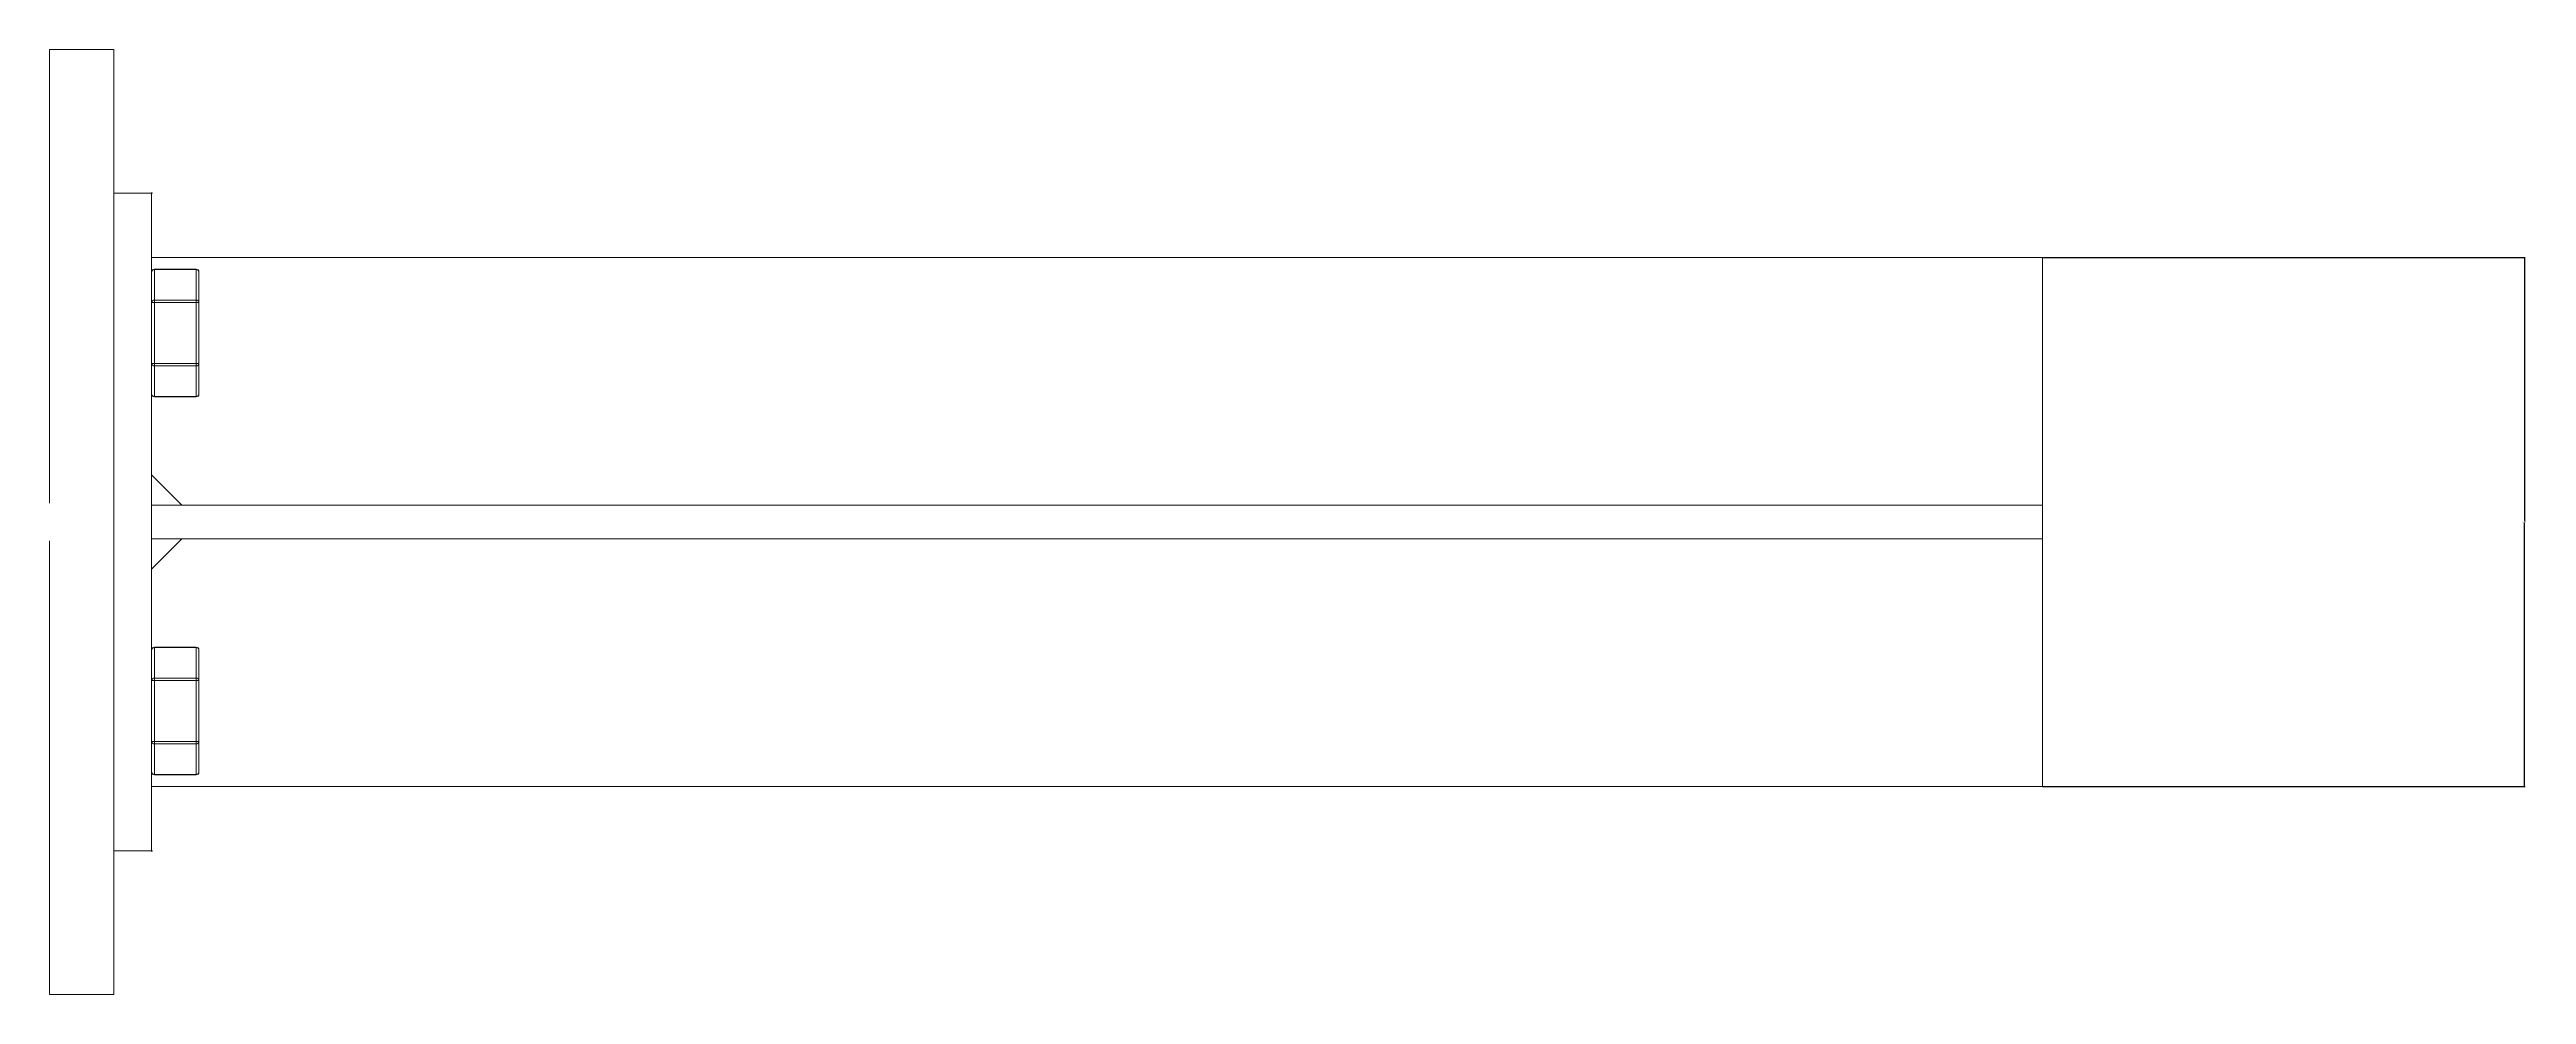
# Model space of a CAD drawing. Header units: millimetres. Extents: x -125 to 1688, y 0 to 610.
# Drawn here: x 108 to 763, y 360 to 610 of the extents above; entities that cross this region are included whole.
import ezdxf

# ---------------------------------------------------------------- set-up
doc = ezdxf.new("R2010")
doc.units = ezdxf.units.MM
doc.header["$MEASUREMENT"] = 0
doc.styles.get("Standard").update_dxf_attribs({"font": 'arial.ttf'})

msp = doc.modelspace()

# ---------------------------------------------------------------- linework, layer by layer
at = {"color": 6, "linetype": 'Continuous', "lineweight": 0}
for p, q in [((124.9, 609.95), (107.9, 609.95)), ((107.9, 609.95), (124.9, 609.95)), ((107.9, 489.95), (107.9, 609.95)), ((107.9, 609.95), (107.9, 489.95)), ((124.9, 609.95), (124.9, 359.95)), ((124.9, 359.95), (124.9, 609.95)), ((107.9, 359.95), (107.9, 479.95)), ((107.9, 479.95), (107.9, 359.95)), ((124.9, 359.95), (107.9, 359.95)), ((107.9, 359.95), (124.9, 359.95))]:
    msp.add_line(p, q, dxfattribs=at)
at = {"color": 4, "linetype": 'Continuous', "lineweight": 0}
for p, q in [((124.9, 571.95), (134.9, 571.95)), ((134.9, 571.95), (124.9, 571.95)), ((134.9, 571.95), (134.9, 554.95)), ((134.9, 554.95), (134.9, 571.95)), ((135, 571.95), (134.9, 571.95)), ((134.9, 571.95), (135, 571.95)), ((134.9, 414.95), (134.9, 554.95)), ((134.9, 414.95), (134.9, 554.95)), ((135.64, 551.74), (135.64, 551.84)), ((135.64, 551.84), (135.64, 551.74)), ((146.67, 551.84), (135.64, 551.84)), ((135.64, 543.67), (135.64, 551.74)), ((135.64, 551.74), (135.64, 543.67)), ((146.67, 551.74), (135.64, 551.74)), ((135.64, 551.74), (146.67, 551.74)), ((146.67, 551.74), (146.67, 551.84)), ((146.67, 551.84), (146.67, 551.74)), ((146.67, 543.67), (146.67, 551.74)), ((146.67, 551.74), (146.67, 543.67)), ((147.4, 543.03), (147.4, 551.11)), ((147.4, 551.11), (147.4, 543.03)), ((135.64, 543.03), (135.64, 543.67)), ((135.64, 543.67), (146.67, 543.67)), ((135.64, 543.67), (135.64, 543.03)), ((146.67, 543.67), (135.64, 543.67)), ((146.67, 543.03), (146.67, 543.67)), ((146.67, 543.67), (146.67, 543.3)), ((135.64, 543.03), (134.9, 543.03)), ((134.9, 543.03), (135.64, 543.03)), ((135.64, 526.88), (135.64, 543.03)), ((135.64, 543.03), (135.64, 526.88)), ((146.67, 543.03), (135.64, 543.03)), ((135.64, 543.03), (146.67, 543.03)), ((146.67, 543.3), (146.67, 543.03)), ((146.67, 526.88), (146.67, 543.03)), ((146.67, 543.03), (146.67, 526.88)), ((147.4, 543.03), (146.67, 543.03)), ((146.67, 543.03), (147.4, 543.03)), ((147.4, 526.88), (147.4, 543.03)), ((147.4, 543.03), (147.4, 526.88)), ((134.9, 526.88), (135.64, 526.88)), ((135.64, 526.88), (134.9, 526.88)), ((135.64, 526.24), (135.64, 526.88)), ((135.64, 526.88), (146.67, 526.88)), ((135.64, 526.88), (135.64, 526.24)), ((146.67, 526.88), (135.64, 526.88)), ((135.64, 518.17), (135.64, 526.24)), ((135.64, 526.24), (135.64, 518.17)), ((146.67, 526.24), (135.64, 526.24)), ((135.64, 526.24), (146.67, 526.24)), ((146.67, 526.88), (147.4, 526.88)), ((146.67, 526.24), (146.67, 526.88)), ((146.67, 526.88), (146.67, 526.37)), ((147.4, 526.88), (146.67, 526.88)), ((146.67, 526.37), (146.67, 526.24)), ((146.67, 518.17), (146.67, 526.24)), ((146.67, 526.24), (146.67, 518.17)), ((147.4, 518.8), (147.4, 526.88)), ((147.4, 526.88), (147.4, 518.8)), ((135.64, 518.17), (146.67, 518.17)), ((135.64, 518.07), (135.64, 518.17)), ((135.64, 518.17), (135.64, 518.07)), ((146.67, 518.17), (135.64, 518.17)), ((146.67, 518.07), (135.64, 518.07)), ((146.67, 518.07), (146.67, 518.17)), ((146.67, 518.17), (146.67, 518.07)), ((142.9, 489.4), (134.9, 497.4)), ((142.9, 489.4), (134.9, 497.4)), ((134.9, 472.5), (142.9, 480.5)), ((134.9, 472.5), (142.9, 480.5)), ((135.64, 451.74), (135.64, 451.84)), ((135.64, 451.84), (135.64, 451.74)), ((146.67, 451.84), (135.64, 451.84)), ((135.64, 443.67), (135.64, 451.74)), ((135.64, 451.74), (135.64, 443.67)), ((146.67, 451.74), (135.64, 451.74)), ((135.64, 451.74), (146.67, 451.74)), ((146.67, 451.74), (146.67, 451.84)), ((146.67, 451.84), (146.67, 451.74)), ((146.67, 443.67), (146.67, 451.74)), ((146.67, 451.74), (146.67, 443.67)), ((147.4, 443.03), (147.4, 451.11)), ((147.4, 451.11), (147.4, 443.03)), ((135.64, 443.03), (134.9, 443.03)), ((134.9, 443.03), (135.64, 443.03)), ((135.64, 443.25), (135.64, 443.67)), ((135.64, 443.67), (146.67, 443.67)), ((135.64, 443.67), (135.64, 443.03)), ((146.67, 443.67), (135.64, 443.67)), ((135.64, 443.03), (135.64, 443.25)), ((135.64, 426.88), (135.64, 443.03)), ((135.64, 443.03), (135.64, 426.88)), ((146.67, 443.03), (135.64, 443.03)), ((135.64, 443.03), (146.67, 443.03)), ((146.67, 443.03), (146.67, 443.67)), ((146.67, 443.67), (146.67, 443.03)), ((146.67, 426.88), (146.67, 443.03)), ((146.67, 443.03), (146.67, 426.88)), ((147.4, 443.03), (146.67, 443.03)), ((146.67, 443.03), (147.4, 443.03)), ((147.4, 426.88), (147.4, 443.03)), ((147.4, 443.03), (147.4, 426.88)), ((134.9, 426.88), (135.64, 426.88)), ((135.64, 426.88), (134.9, 426.88)), ((135.64, 426.88), (146.67, 426.88)), ((135.64, 426.44), (135.64, 426.88)), ((135.64, 426.88), (135.64, 426.24)), ((146.67, 426.88), (135.64, 426.88)), ((135.64, 426.24), (135.64, 426.44)), ((135.64, 418.17), (135.64, 426.24)), ((135.64, 426.24), (135.64, 418.17)), ((146.67, 426.24), (135.64, 426.24)), ((135.64, 426.24), (146.67, 426.24)), ((146.67, 426.88), (147.4, 426.88)), ((146.67, 426.24), (146.67, 426.88)), ((146.67, 426.88), (146.67, 426.24)), ((147.4, 426.88), (146.67, 426.88)), ((146.67, 418.17), (146.67, 426.24)), ((146.67, 426.24), (146.67, 418.17)), ((147.4, 418.8), (147.4, 426.88)), ((147.4, 426.88), (147.4, 418.8)), ((134.9, 414.95), (134.9, 397.95)), ((134.9, 397.95), (134.9, 414.95)), ((135.64, 418.07), (135.64, 418.17)), ((135.64, 418.17), (146.67, 418.17)), ((135.64, 418.17), (135.64, 418.07)), ((146.67, 418.17), (135.64, 418.17)), ((146.67, 418.07), (135.64, 418.07)), ((146.67, 418.07), (146.67, 418.17)), ((146.67, 418.17), (146.67, 418.07)), ((134.9, 397.95), (124.9, 397.95)), ((134.9, 397.95), (124.9, 397.95)), ((135, 397.95), (134.9, 397.95)), ((134.9, 397.95), (135, 397.95))]:
    msp.add_line(p, q, dxfattribs=at)
at = {"color": 3, "linetype": 'Continuous', "lineweight": 0}
for p, q in [((134.9, 554.95), (634.9, 554.95)), ((634.9, 554.95), (134.9, 554.95)), ((634.9, 554.95), (634.9, 414.95)), ((634.9, 414.95), (634.9, 554.95)), ((634.9, 489.4), (134.9, 489.4)), ((134.9, 489.4), (634.9, 489.4)), ((134.9, 480.5), (634.9, 480.5)), ((634.9, 480.5), (134.9, 480.5)), ((134.9, 414.95), (634.9, 414.95)), ((634.9, 414.95), (134.9, 414.95))]:
    msp.add_line(p, q, dxfattribs=at)
for p, q in [((634.97, 554.95), (762.58, 554.95)), ((762.4, 554.77), (762.4, 485.14)), ((762.4, 415.13), (762.4, 484.77)), ((634.97, 414.95), (762.58, 414.95))]:
    msp.add_line(p, q)
at = {"color": 4, "linetype": 'Continuous', "lineweight": 0}
for centre, radius, start, end in [((134.9, 571.95), 0.1, 270, 180), ((134.9, 571.95), 0.1, 180, 212.7942), ((134.9, 571.95), 0.1, 180, 270.00002), ((134.9, 571.95), 0.1, 212.7942, 270), ((135.64, 551.11), 0.735, 90, 180), ((146.67, 551.11), 0.735, 0, 90), ((135.64, 518.8), 0.735, 180, 270), ((146.67, 518.8), 0.735, 270, 0), ((135.64, 451.11), 0.735, 90, 180), ((146.67, 451.11), 0.735, 360, 90), ((135.64, 418.8), 0.735, 180, 270), ((146.67, 418.8), 0.735, 270, 0), ((134.9, 397.95), 0.1, 180, 90), ((134.9, 397.95), 0.1, 90, 180), ((134.9, 397.95), 0.1, 147.2058, 180), ((134.9, 397.95), 0.1, 90, 147.2058)]:
    msp.add_arc(centre, radius, start, end, dxfattribs=at)
for centre, major_axis, start_param, end_param in [((135.64, 551.11), (-0.735, 0), 4.712389, 6.283185), ((135.64, 551.11), (0.735, 0), 1.570796, 3.141593), ((146.67, 551.11), (-0.735, 0), 3.141593, 4.712389), ((146.67, 551.11), (0.735, 0), 0, 1.570796), ((135.64, 543.03), (0.735, 0), 1.570796, 3.141593), ((135.64, 543.03), (-0.735, 0), 4.712389, 6.283185), ((146.67, 543.03), (0.735, 0), 0, 1.570796), ((146.67, 543.03), (-0.735, 0), 3.141593, 4.712389), ((135.64, 526.88), (-0.735, 0), 0, 1.570796), ((135.64, 526.88), (0.735, 0), 3.141593, 4.712389), ((146.67, 526.88), (-0.735, 0), 1.570796, 3.141593), ((146.67, 526.88), (0.735, 0), 4.712389, 6.283185), ((135.64, 518.8), (0.735, 0), 3.141593, 4.712389), ((135.64, 518.8), (-0.735, 0), 0, 1.570796), ((146.67, 518.8), (0.735, 0), 4.712389, 6.283185), ((146.67, 518.8), (-0.735, 0), 1.570796, 3.141593), ((135.64, 451.11), (-0.735, 0), 4.712389, 6.283185), ((135.64, 451.11), (0.735, 0), 1.570796, 3.141593), ((146.67, 451.11), (-0.735, 0), 3.141593, 4.712389), ((146.67, 451.11), (0.735, 0), 0, 1.570796), ((135.64, 443.03), (0.735, 0), 1.570796, 3.141593), ((135.64, 443.03), (-0.735, 0), 4.712389, 6.283185), ((146.67, 443.03), (0.735, 0), 0, 1.570796), ((146.67, 443.03), (-0.735, 0), 3.141593, 4.712389), ((135.64, 426.88), (-0.735, 0), 0, 1.570796), ((135.64, 426.88), (0.735, 0), 3.141593, 4.712389), ((146.67, 426.88), (-0.735, 0), 1.570796, 3.141593), ((146.67, 426.88), (0.735, 0), 4.712389, 6.283185), ((135.64, 418.8), (0.735, 0), 3.141593, 4.712389), ((135.64, 418.8), (-0.735, 0), 0, 1.570796), ((146.67, 418.8), (0.735, 0), 4.712389, 6.283185), ((146.67, 418.8), (-0.735, 0), 1.570796, 3.141593)]:
    msp.add_ellipse(centre, major_axis=major_axis, ratio=0.866025, start_param=start_param, end_param=end_param, dxfattribs=at)
for points in [[(762.37, 554.77), (762.43, 554.77), (762.4, 554.95)], [(762.37, 415.13), (762.43, 415.13), (762.4, 414.95)]]:
    msp.add_solid(points)

# ---------------------------------------------------------------- texts
at = {"insert": (762.4, 484.95), "char_height": 0.18, "attachment_point": 5}
msp.add_mtext('\\A1;140.0000', dxfattribs=at)

doc.saveas('drawing.dxf')
